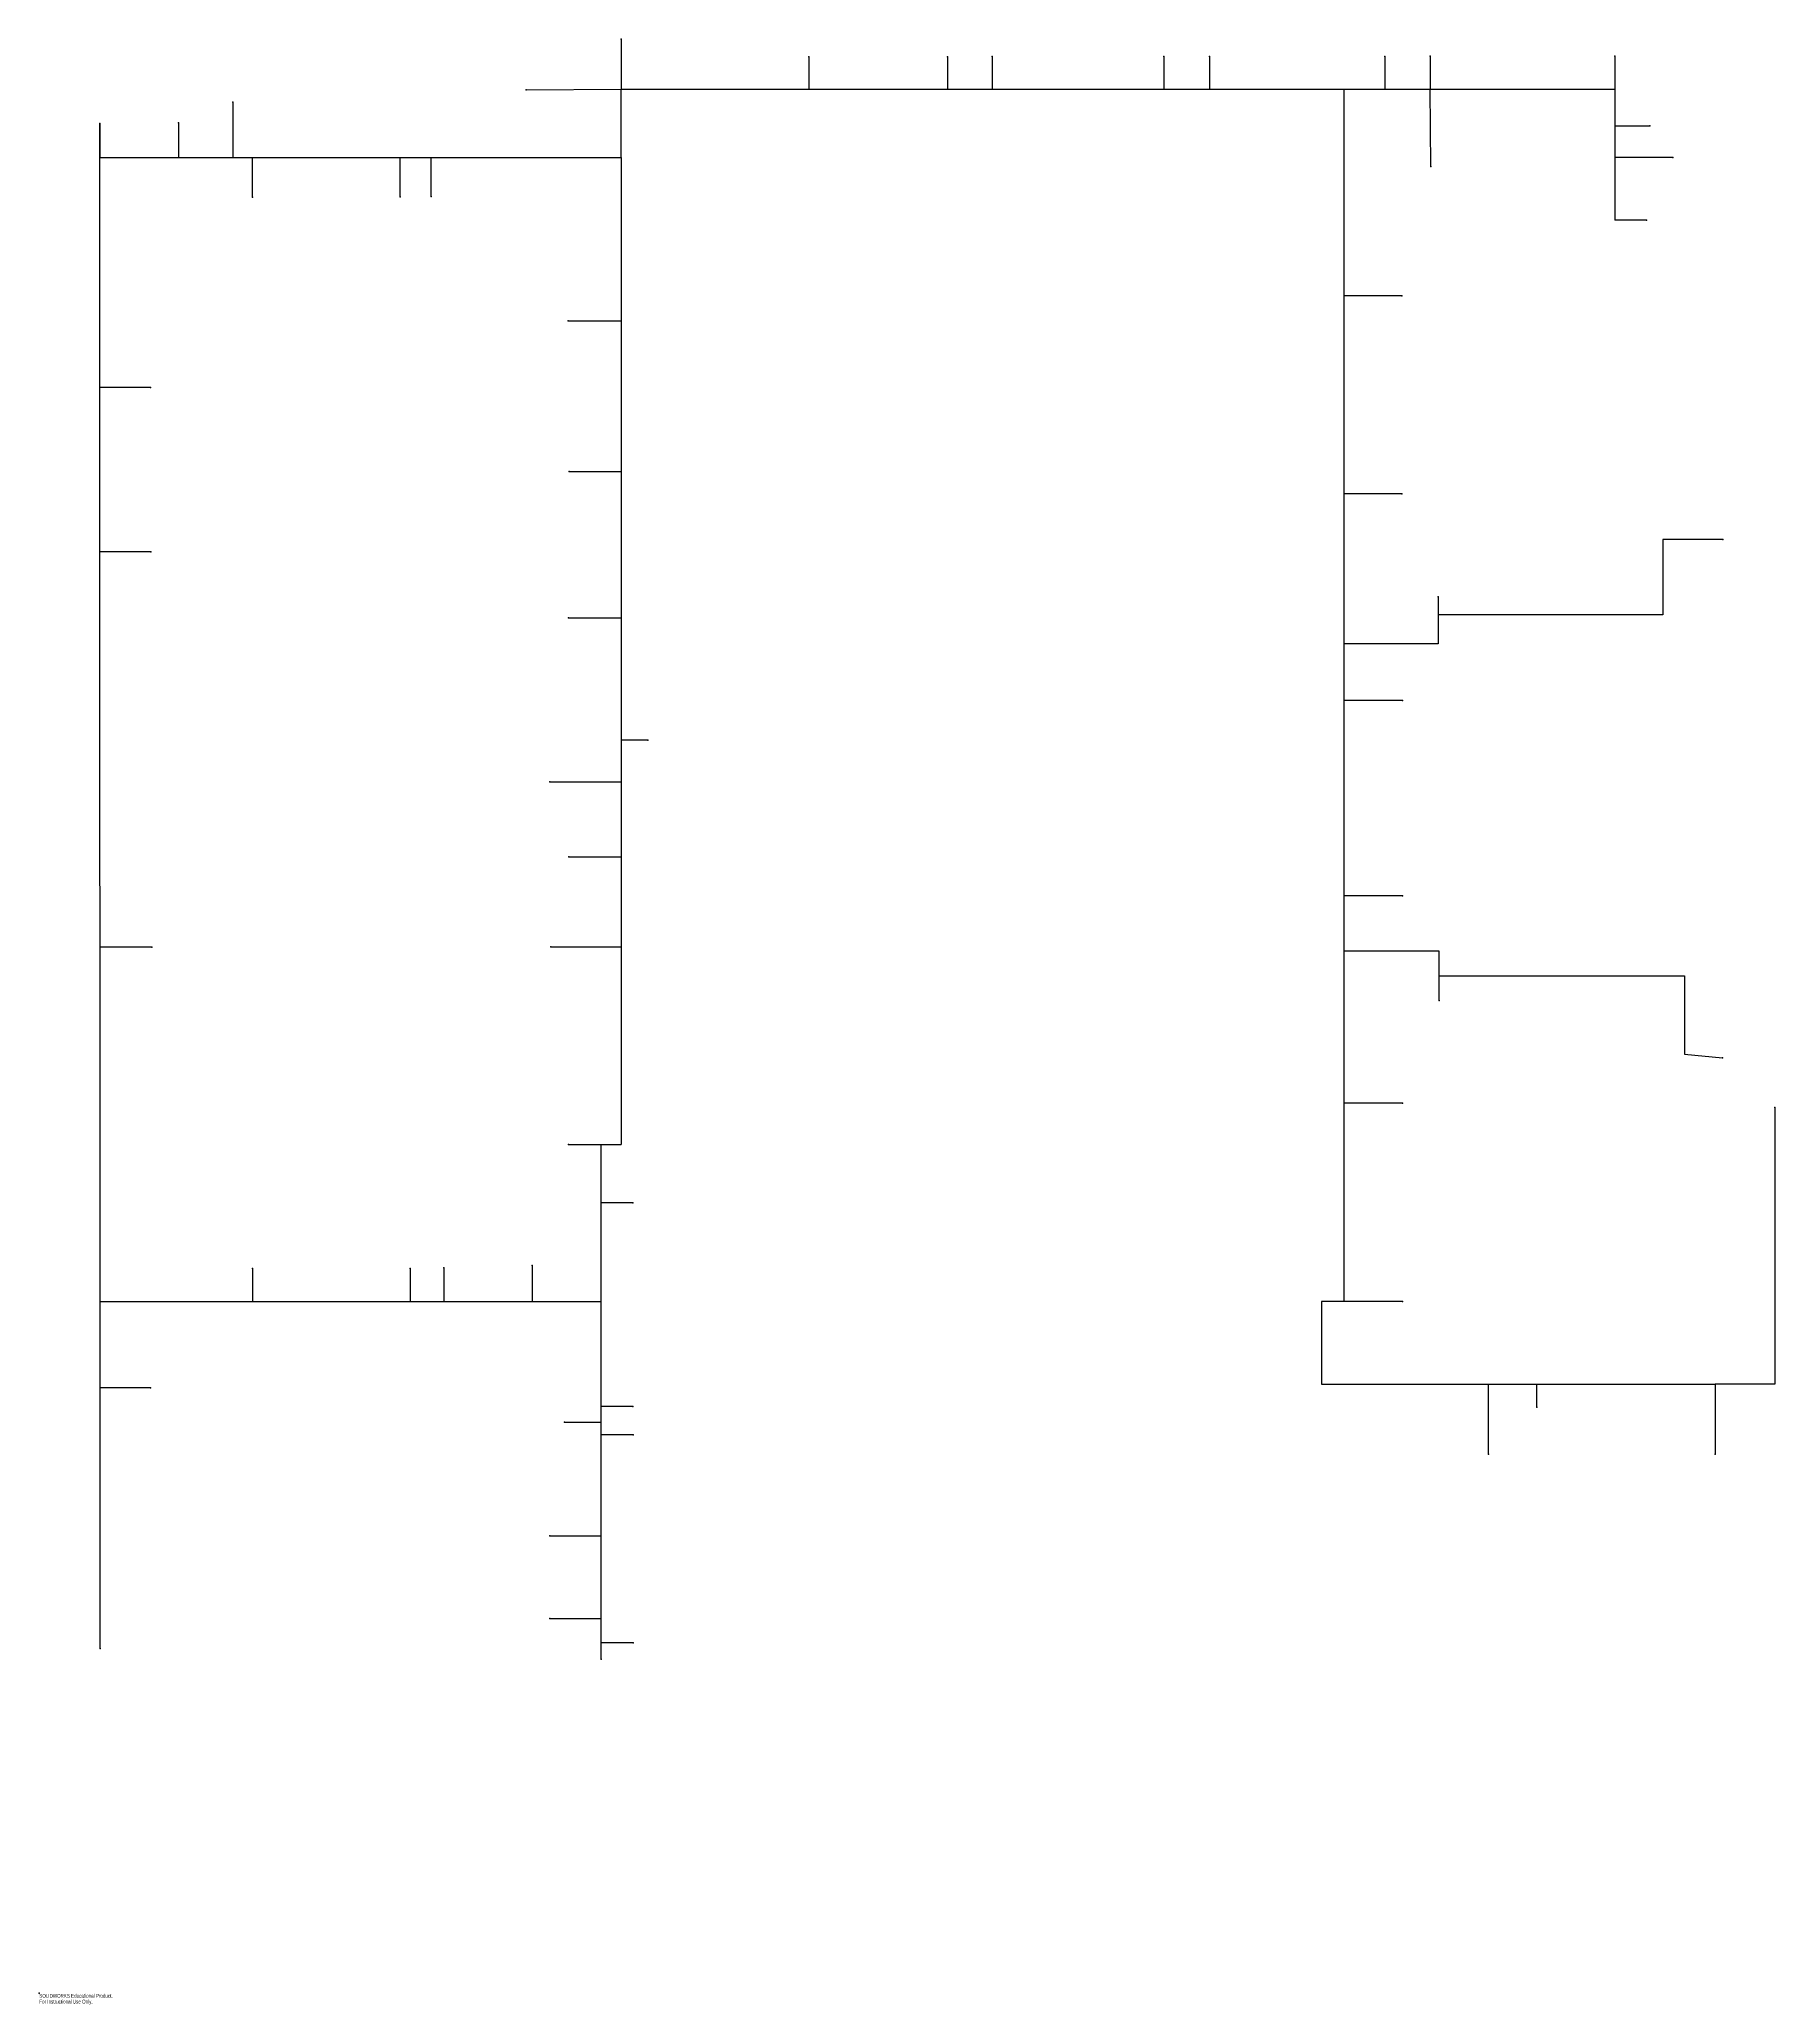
# Model space of a CAD drawing. Header units: inches. Extents: x 0 to 100, y -1 to 130.
# Drawn here: x 0 to 85.8, y -0.6 to 96.6 of the extents above; entities that cross this region are included whole.
import ezdxf

# ---------------------------------------------------------------- set-up
doc = ezdxf.new("R2010")
doc.units = ezdxf.units.IN
doc.header["$MEASUREMENT"] = 0
doc.header["$PDSIZE"] = -1
doc.styles.add('SLDTEXTSTYLE0', font='TXT', dxfattribs={"width": 0.7})

msp = doc.modelspace()

# ---------------------------------------------------------------- linework, layer by layer
at = {"color": 7, "linetype": 'Continuous'}
for p, q in [((28.774, 96.564), (28.774, 94.099)), ((38.05, 95.701), (38.05, 94.099)), ((44.91, 95.701), (44.91, 94.099)), ((47.117, 95.701), (47.117, 95.712)), ((47.117, 95.712), (47.117, 94.099)), ((55.599, 95.712), (55.599, 94.099)), ((57.858, 95.722), (57.858, 94.099)), ((66.527, 95.722), (66.527, 94.099)), ((68.76, 95.725), (68.76, 94.099)), ((77.888, 95.725), (77.888, 94.099)), ((9.563, 93.454), (9.563, 90.718)), ((24.075, 94.062), (28.774, 94.099)), ((28.774, 94.099), (77.888, 94.099)), ((28.774, 90.718), (28.774, 94.099)), ((64.509, 34.177), (64.509, 94.099)), ((68.796, 90.285), (68.76, 94.099)), ((77.888, 94.099), (77.888, 92.283)), ((3.012, 17.023), (3, 92.403)), ((3, 92.403), (3, 90.718)), ((6.888, 92.442), (6.888, 90.718)), ((77.888, 92.283), (79.62, 92.283)), ((77.888, 92.283), (77.888, 90.718)), ((3, 90.718), (28.774, 90.718)), ((10.543, 88.765), (10.543, 90.718)), ((17.844, 88.772), (17.844, 90.718)), ((19.37, 88.788), (19.37, 90.718)), ((28.774, 90.718), (28.774, 41.948)), ((80.757, 90.718), (77.888, 90.718)), ((77.888, 90.718), (77.888, 87.63)), ((79.465, 87.63), (77.888, 87.63)), ((67.363, 83.883), (64.509, 83.883)), ((26.147, 82.657), (28.774, 82.657)), ((5.497, 79.35), (3.002, 79.35)), ((26.199, 75.197), (28.774, 75.197)), ((67.363, 74.098), (64.509, 74.098)), ((5.512, 71.228), (3.003, 71.228)), ((83.241, 71.847), (80.261, 71.847)), ((80.261, 71.847), (80.261, 68.125)), ((69.165, 69.007), (69.165, 66.684)), ((80.261, 68.125), (69.165, 68.125)), ((26.16, 67.977), (28.774, 67.977)), ((69.165, 66.684), (64.509, 66.684)), ((67.405, 63.879), (64.509, 63.879)), ((30.087, 61.926), (28.774, 61.926)), ((25.247, 59.862), (28.774, 59.862)), ((26.183, 56.152), (28.774, 56.152)), ((67.405, 54.23), (64.509, 54.23)), ((5.567, 51.698), (3.006, 51.698)), ((25.292, 51.712), (28.774, 51.712)), ((69.208, 51.493), (64.509, 51.493)), ((69.208, 49.056), (69.208, 51.493)), ((69.208, 50.275), (81.346, 50.275)), ((81.346, 50.275), (81.346, 46.4)), ((81.346, 46.4), (83.221, 46.225)), ((67.392, 43.978), (64.509, 43.978)), ((85.799, 43.777), (85.799, 30.1)), ((26.159, 41.948), (28.774, 41.948)), ((27.786, 16.512), (27.786, 41.948)), ((29.337, 39.066), (27.786, 39.066)), ((24.367, 35.967), (24.367, 34.177)), ((10.539, 35.808), (10.539, 34.177)), ((18.339, 35.817), (18.339, 34.177)), ((20, 35.839), (20, 34.177)), ((3.009, 34.177), (27.786, 34.177)), ((64.509, 34.177), (63.397, 34.177)), ((63.397, 34.177), (63.397, 30.1)), ((67.392, 34.177), (64.509, 34.177)), ((5.503, 29.921), (3.01, 29.921)), ((63.397, 30.1), (82.862, 30.1)), ((71.654, 26.632), (71.654, 30.1)), ((74.044, 28.961), (74.044, 30.1)), ((82.862, 30.1), (82.862, 26.632)), ((85.799, 30.1), (82.862, 30.1)), ((25.972, 28.219), (27.786, 28.219)), ((29.337, 28.988), (27.786, 28.988)), ((29.355, 27.592), (27.786, 27.592)), ((25.245, 22.607), (27.786, 22.607)), ((25.248, 18.51), (27.786, 18.51)), ((29.355, 17.319), (27.786, 17.319))]:
    msp.add_line(p, q, dxfattribs=at)
for p in [(28.774, 96.564), (38.05, 95.701), (44.91, 95.701), (47.117, 95.712), (55.599, 95.712), (57.858, 95.722), (66.527, 95.722), (68.76, 95.725), (77.888, 95.725), (9.563, 93.454), (24.075, 94.062), (3, 92.403), (6.888, 92.442), (79.62, 92.283), (80.764, 90.718), (68.796, 90.285), (10.543, 88.765), (17.844, 88.772), (19.37, 88.788), (79.465, 87.63), (67.363, 83.883), (26.147, 82.657), (5.497, 79.35), (26.199, 75.197), (67.363, 74.098), (5.512, 71.228), (83.241, 71.847), (69.165, 69.007), (26.16, 67.977), (67.405, 63.879), (30.087, 61.926), (25.247, 59.862), (26.183, 56.152), (67.405, 54.23), (5.567, 51.698), (25.292, 51.712), (69.208, 49.056), (83.221, 46.225), (67.392, 43.978), (85.799, 43.777), (26.159, 41.948), (29.337, 39.066), (24.367, 35.967), (10.539, 35.808), (18.339, 35.817), (20, 35.839), (67.392, 34.177), (5.503, 29.921), (25.972, 28.219), (29.337, 28.988), (74.044, 28.961), (29.355, 27.592), (71.654, 26.632), (82.862, 26.632), (25.245, 22.607), (25.248, 18.51), (3.012, 17.023), (29.355, 17.319), (27.786, 16.512), (0, 0)]:
    msp.add_point(p, dxfattribs=at)

# ---------------------------------------------------------------- texts
at = {"color": 7, "linetype": 'Continuous', "char_height": 0.1903, "attachment_point": 1, "style": 'SLDTEXTSTYLE0'}
for s, insert in [('SOLIDWORKS Educational Product.', (0, -0.04)), ('For Instructional Use Only.', (0, -0.326))]:
    msp.add_mtext(s, dxfattribs=dict(at, insert=insert))

doc.saveas('drawing.dxf')
